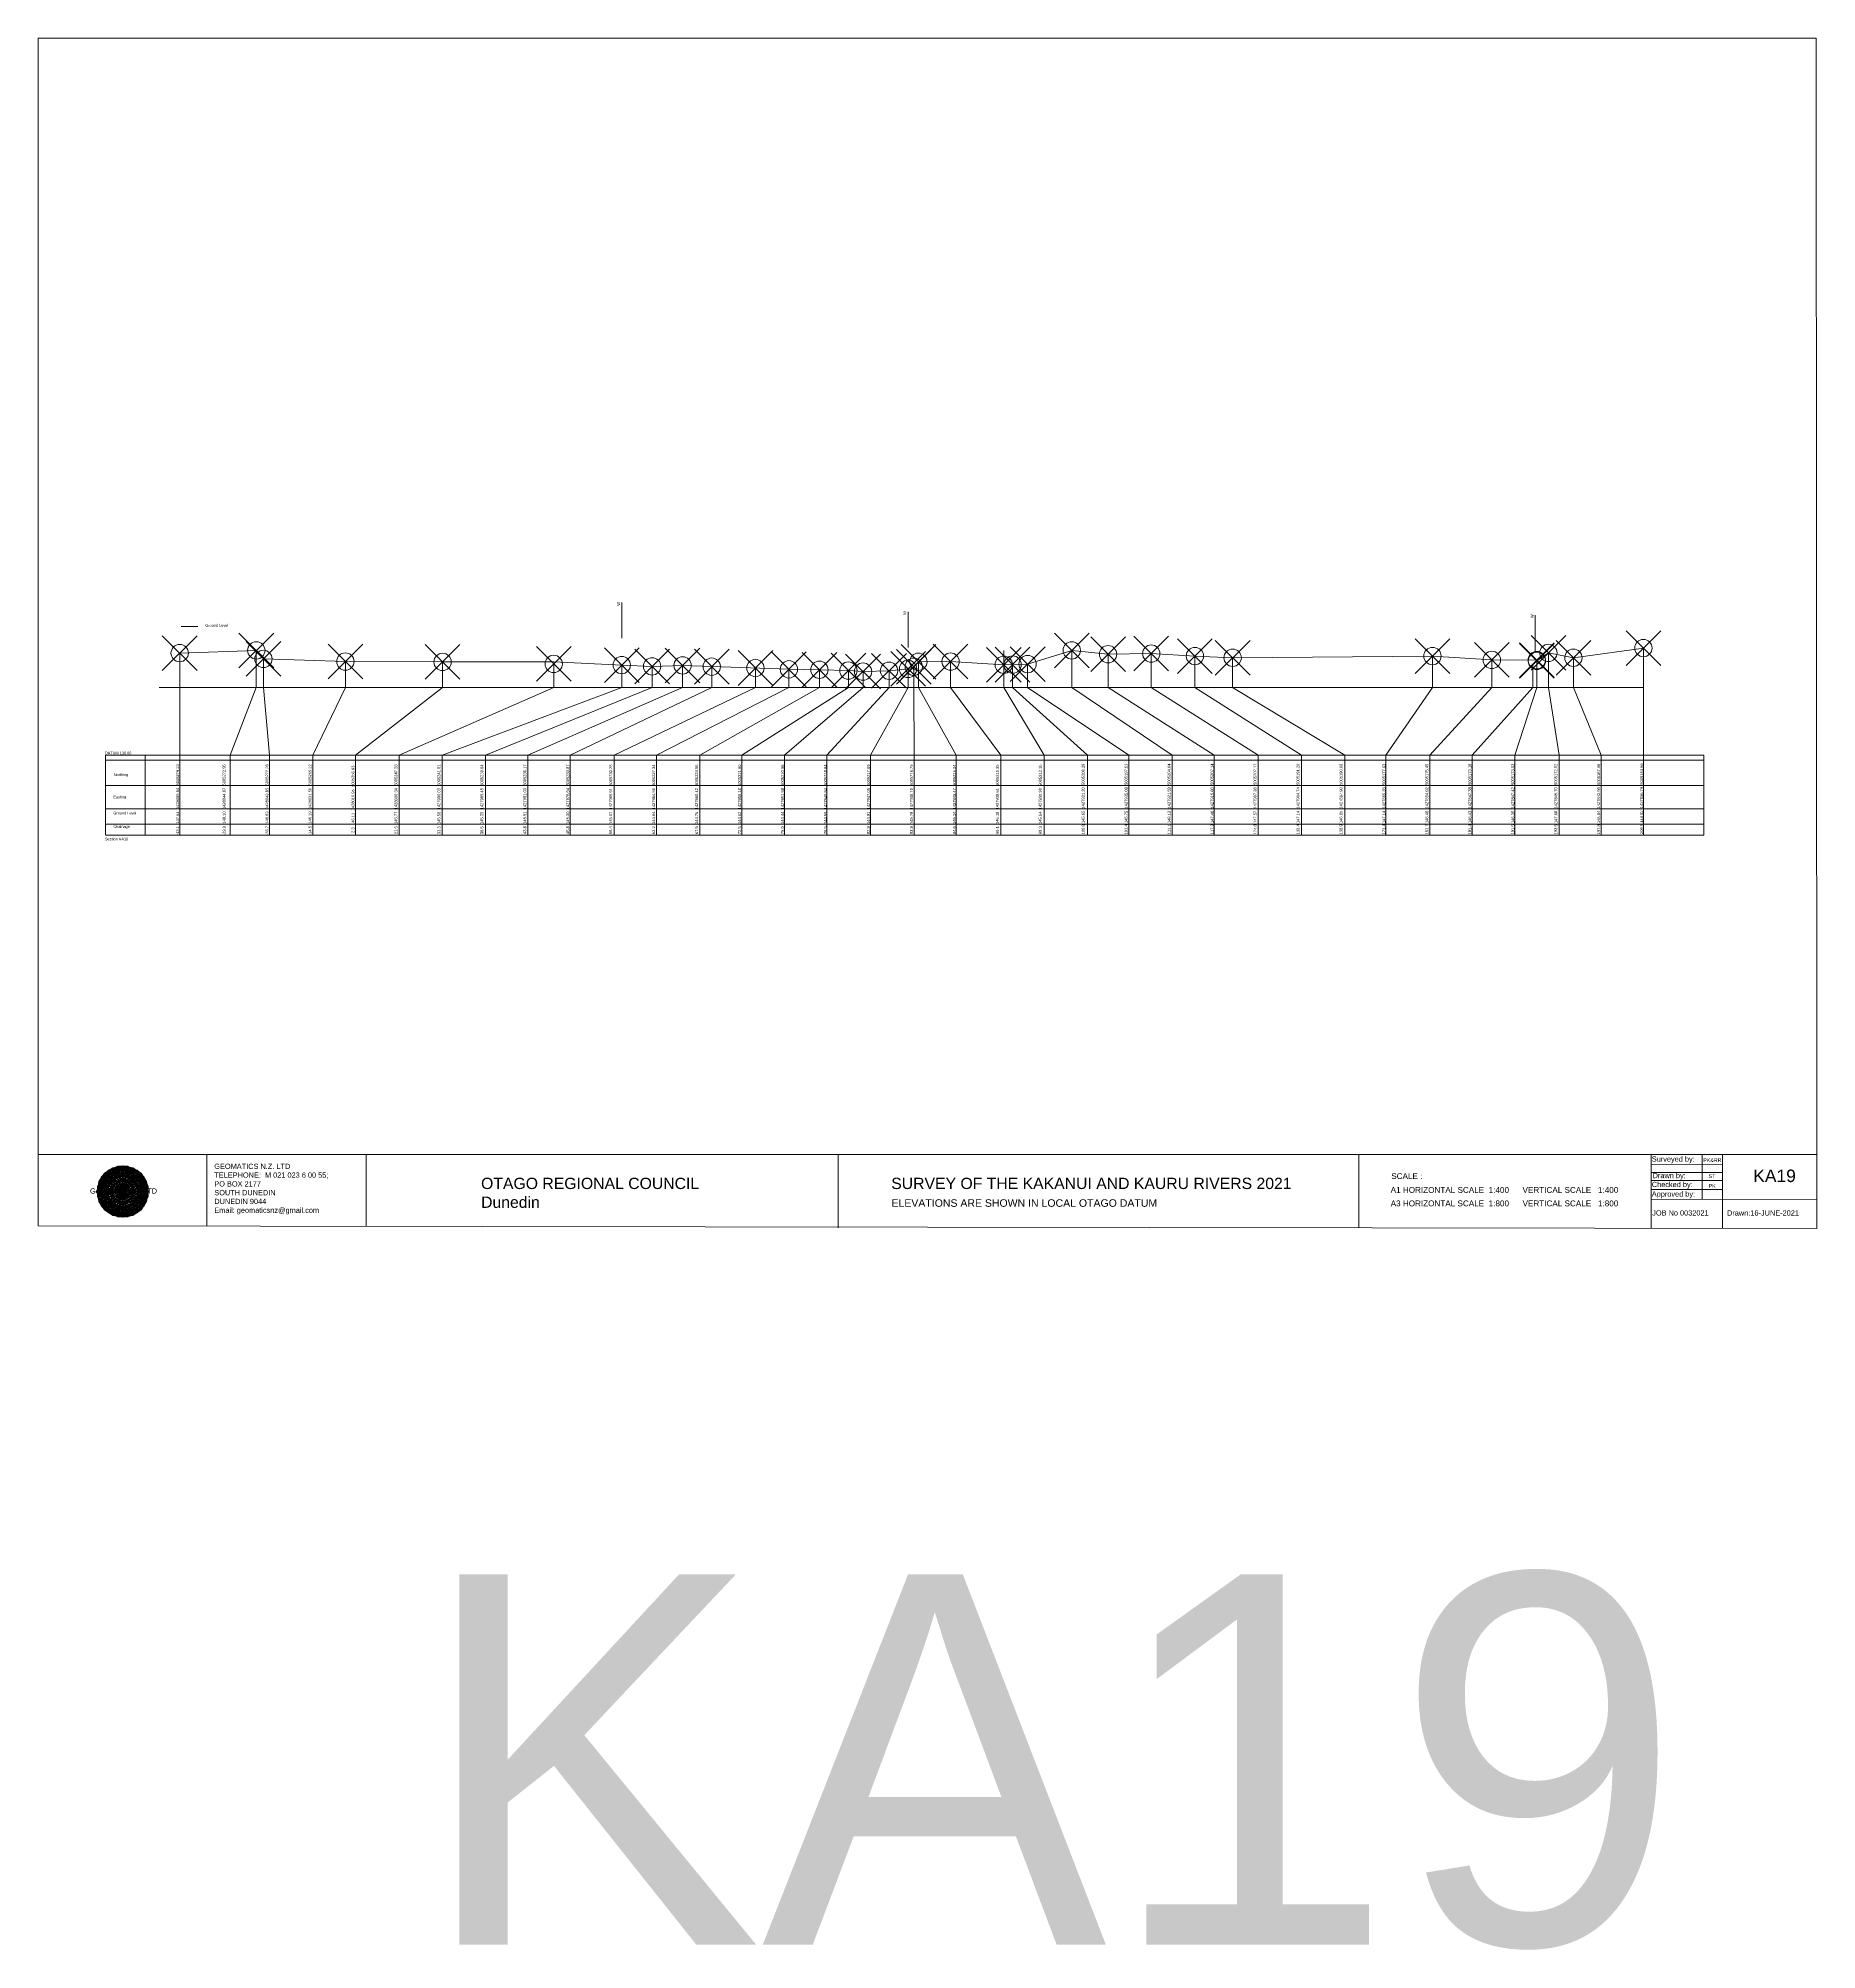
# Model space of a CAD drawing. Header units: millimetres. Extents: x -3661490 to 7275745, y -592557 to 466037.
# Drawn here: x -1772402 to -1464995, y -76565 to 253963 of the extents above; entities that cross this region are included whole.
import ezdxf

# ---------------------------------------------------------------- set-up
doc = ezdxf.new("R2010")
doc.units = ezdxf.units.MM
doc.header["$PDMODE"] = 35
doc.header["$PDSIZE"] = 3000
doc.layers.get('0').update_dxf_attribs({"lineweight": 0})
doc.layers.add('geo', color=7, linetype='Continuous', lineweight=0)
doc.styles.get("Standard").update_dxf_attribs({"font": 'arial.ttf'})

# ---------------------------------------------------------------- blocks, each defined once
blk = doc.blocks.new('Geomatics_Circle_SPT')
at = {"layer": 'geo', "color": 2, "linetype": 'Continuous', "lineweight": 0}
for p, q in [((0, 25.2), (-25.2, 0)), ((-24.7, 4.9), (-4.9, 24.7)), ((-24.7, -4.9), (4.9, 24.7)), ((-9.7, 23.3), (-23.3, 9.6)), ((9.7, 23.3), (-23.3, -9.7)), ((-21, 14), (-14, 21)), ((-21, -14), (14, 21)), ((-14, 21), (21, -14)), ((23.3, -9.7), (-9.7, 23.3)), ((-4.9, 24.7), (24.7, -4.9)), ((25.2, 0), (0, 25.2)), ((4.9, 24.7), (24.7, 4.9)), ((23.3, 9.7), (9.7, 23.3)), ((14, 21), (21, 14)), ((4.9, -24.7), (-24.7, 4.9)), ((-24.7, 0), (0, -24.7)), ((-23.3, 9.7), (9.7, -23.3)), ((14, -21), (-21, 14)), ((0, 0), (-17.8, 17.8)), ((0, 0), (-17.8, -17.8)), ((21, 14), (-14, -21)), ((-9.7, -23.3), (23.3, 9.7)), ((24.7, 4.9), (-4.9, -24.7)), ((0, 0), (17.8, 17.8)), ((0, 0), (17.8, -17.8)), ((0, -24.8), (25.2, 0)), ((17.8, 18.1), (17.8, 18.1)), ((-4.9, -24.7), (-24.7, -4.9)), ((-23.3, -9.7), (-9.7, -23.3)), ((-14, -21), (-21, -14)), ((-17.8, -17.8), (-17.8, -17.8)), ((24.7, -4.9), (4.9, -24.7)), ((9.7, -23.3), (23.3, -9.7)), ((21, -14), (14, -21)), ((18.1, -17.8), (18.1, -17.8)), ((4.9, -24.7), (4.9, -24.7))]:
    blk.add_line(p, q, dxfattribs=at)
at = {"layer": 'geo', "color": 1, "linetype": 'Continuous', "lineweight": 0}
for p, q in [((-25.2, 0), (9.7, 23.3)), ((-25.2, 0), (-9.6, 23.3)), ((-4.9, 24.8), (-24.7, -4.9)), ((4.9, 24.7), (-24.7, 4.9)), ((14, 21), (-24.7, -4.9)), ((-14, 21), (-24.7, 4.9)), ((-23.3, 9.7), (0, 25.2)), ((-23.3, -9.6), (0, 25.2)), ((4.9, 24.8), (-21, -14)), ((-4.9, 24.7), (-21, 14)), ((14, 21), (-21, 14)), ((-14, 21), (-21, -14)), ((-17.8, 17.8), (9.7, 23.3)), ((-17.8, 17.8), (-9.6, 23.3)), ((-17.8, -17.8), (9.7, 23.3)), ((-17.8, -17.8), (-9.7, 23.3)), ((4.9, 24.7), (-14, 21)), ((-4.9, 24.7), (-14, -20.9)), ((0, 0), (-14, 21)), ((-14, 21), (-4.9, -24.7)), ((-14, 21), (-14, 21)), ((24.7, -4.9), (-14, 21)), ((21, 14), (-14, 21)), ((-9.8, 23.1), (-9.8, 23.1)), ((-9.7, 23.3), (0, 25.2)), ((-9.7, 23.3), (0, -25.2)), ((-9.7, -23.3), (0, 25.2)), ((-9.6, 23.3), (17.8, -17.8)), ((-9.6, 23.3), (25.2, 0)), ((-9.6, 23.3), (17.8, 17.8)), ((0, 0), (-4.9, 24.7)), ((-4.9, 24.7), (-4.9, 24.7)), ((21, -14), (-4.9, 24.7)), ((24.8, 4.9), (-4.9, 24.7)), ((14, 21), (-4.9, 24.7)), ((-0.2, 25.1), (-0.2, 25.1)), ((0, 25.2), (9.7, -23.3)), ((0, 25.2), (23.3, -9.7)), ((0, 25.2), (23.3, 9.7)), ((0, 25.2), (9.7, 23.3)), ((0, 0), (4.9, 24.7)), ((0, -25.2), (9.7, 23.3)), ((0, 0), (14, 21)), ((21, 14), (4.9, 24.8)), ((14, -21), (4.9, 24.7)), ((24.7, -4.9), (4.9, 24.7)), ((4.9, 24.7), (4.9, 24.7)), ((4.9, -24.7), (14, 21)), ((9.4, 23.3), (9.4, 23.3)), ((9.7, 23.3), (17.8, -17.8)), ((9.7, 23.3), (25.2, 0)), ((9.7, 23.3), (17.8, 17.9)), ((21, -14), (14, 21)), ((24.7, 4.9), (14, 21)), ((14, 21), (14, 21)), ((-25.2, 0), (23.3, 9.7)), ((-25.2, 0), (-23.3, 9.7)), ((-23.3, -9.7), (-25.2, 0)), ((-9.6, -23.3), (-25.2, 0)), ((9.7, -23.3), (-25.2, 0)), ((21, 14), (-24.7, 4.9)), ((-21, 14), (-24.7, -4.9)), ((0, 0), (-24.7, 4.9)), ((-24.7, 4.9), (-21, -14)), ((-24.7, 4.9), (-4.9, -24.7)), ((-24.7, 4.9), (14, -21)), ((-24.7, 4.9), (-24.7, 4.9)), ((0, 0), (-24.7, -4.9)), ((-23.3, -9.6), (17.8, 17.8)), ((-23.3, 9.7), (-17.8, 17.9)), ((-23.3, -9.6), (-17.8, 17.9)), ((-23.3, 9.7), (17.8, 17.8)), ((-17.8, -17.8), (-23.3, 9.7)), ((0, -25.2), (-23.3, 9.7)), ((-23.3, 9.7), (17.8, -17.8)), ((-23.3, 9.7), (25.2, 0)), ((-23.3, 9.4), (-23.3, 9.4)), ((-23.3, -9.7), (25.2, 0)), ((0, 0), (-21, 14)), ((-21, 14), (-14, -21)), ((-21, 14), (4.9, -24.7)), ((-21, 14), (-21, 14)), ((24.7, 4.9), (-21, 14)), ((0, 0), (-21, -14)), ((-17.9, 17.6), (-17.9, 17.6)), ((-9.7, -23.3), (-17.8, 17.8)), ((-17.8, 17.8), (9.7, -23.3)), ((-17.8, 17.8), (23.3, -9.6)), ((-17.8, 17.8), (23.3, 9.7)), ((-17.8, -17.8), (23.3, 9.7)), ((-14, -21), (24.7, 4.9)), ((0, 0), (-14, -21)), ((-9.6, -23.3), (17.8, 17.9)), ((25.2, 0), (-9.6, -23.3)), ((-4.9, -24.7), (21, 14)), ((0, 0), (-4.9, -24.7)), ((0, 0), (21, 14)), ((23.3, 9.7), (0, -25.2)), ((0, 0), (24.8, 4.9)), ((0, 0), (4.9, -24.7)), ((0, 0), (14, -21)), ((0, 0), (21, -14)), ((0, 0), (24.8, -4.9)), ((4.9, -24.7), (24.7, 4.9)), ((17.8, 17.8), (9.7, -23.3)), ((25.2, 0), (9.7, -23.3)), ((14, -21), (21, 14)), ((17.6, 17.9), (17.6, 17.9)), ((17.8, 17.8), (23.3, -9.7)), ((17.8, 17.8), (23.3, 9.7)), ((23.3, 9.7), (17.8, -17.8)), ((24.7, -4.9), (21, 14)), ((21, 14), (21, 14)), ((21, -14), (24.7, 4.9)), ((23.1, 9.8), (23.1, 9.8)), ((23.3, 9.7), (25.2, 0)), ((25.2, 0), (23.3, -9.6)), ((24.7, 4.9), (24.7, 4.9)), ((25.1, 0.2), (25.1, 0.2)), ((-25.2, 0), (23.3, -9.7)), ((-25.1, -0.2), (-25.1, -0.2)), ((-24.7, -4.9), (-24.7, -4.9)), ((-24.7, -4.9), (-14, -21)), ((-24.7, -4.9), (4.9, -24.7)), ((-24.7, -4.9), (21, -14)), ((-17.8, -17.8), (-23.3, -9.7)), ((0, -25.2), (-23.3, -9.6)), ((17.8, -17.8), (-23.3, -9.6)), ((-23.1, -9.8), (-23.1, -9.8)), ((-21, -14), (24.7, -4.9)), ((-21, -14), (-21, -14)), ((-21, -14), (-4.9, -24.7)), ((-21, -14), (14, -21)), ((23.3, -9.7), (-17.8, -17.8)), ((-9.6, -23.3), (-17.8, -17.8)), ((9.7, -23.3), (-17.8, -17.8)), ((-17.6, -17.9), (-17.6, -17.9)), ((-14, -21), (21, -14)), ((17.8, -17.8), (-9.7, -23.3)), ((-4.9, -24.7), (24.7, -4.9)), ((23.3, -9.6), (0, -25.2)), ((4.9, -24.7), (21, -14)), ((17.8, -17.8), (9.7, -23.3)), ((14, -21), (24.7, -4.9)), ((23.3, -9.6), (17.8, -17.8)), ((17.9, -17.6), (17.9, -17.6)), ((21, -14), (21, -14)), ((23.3, -9.4), (23.3, -9.4)), ((24.7, -4.9), (24.7, -4.9)), ((-14, -21), (-14, -21)), ((-14, -21), (4.9, -24.7)), ((0, -25.2), (-9.7, -23.3)), ((-9.4, -23.3), (-9.4, -23.3)), ((-4.9, -24.7), (14, -21)), ((-4.9, -24.7), (-4.9, -24.7)), ((9.7, -23.3), (0, -25.2)), ((0.2, -25.1), (0.2, -25.1)), ((4.9, -24.7), (4.9, -24.7)), ((9.8, -23.1), (9.8, -23.1)), ((14, -21), (14, -21))]:
    blk.add_line(p, q, dxfattribs=at)
at = {"layer": 'geo', "color": 114, "linetype": 'Continuous', "lineweight": 0}
for p, q in [((-24.7, 4.9), (14, 21)), ((9.7, 23.3), (-23.3, 9.7)), ((-20.9, 14), (4.9, 24.7)), ((0, 25.2), (-17.8, 17.8)), ((-14, 21), (-4.9, 24.7)), ((4.9, -24.7), (-14, 21)), ((0, 0), (-9.7, 23.3)), ((-4.9, 24.7), (14, -21)), ((17.8, -17.8), (0, 25.2)), ((0, 0), (9.7, 23.3)), ((4.9, 24.7), (21, -14)), ((23.3, -9.7), (9.7, 23.3)), ((14, 21), (24.7, -4.9)), ((17.9, 17.8), (-25.2, 0)), ((-24.7, -4.9), (21, 14)), ((-14, -21), (-24.7, 4.9)), ((0, 0), (-23.3, 9.7)), ((-23.3, 9.7), (-9.7, -23.3)), ((0, 0), (-23.3, -9.7)), ((-4.9, -24.7), (-21, 14)), ((24.8, 4.9), (-20.9, -14)), ((-17.8, 17.8), (0, -25.2)), ((0, 0), (-9.7, -23.3)), ((0, 0), (23.3, 9.7)), ((0, 0), (9.7, -23.3)), ((0, 0), (23.3, -9.7)), ((25.2, 0), (17.8, 17.8)), ((21, 14), (24.7, 4.9)), ((-25.2, 0), (-17.8, -17.8)), ((-21, -14), (-24.7, -4.9)), ((-17.8, -17.8), (25.2, 0)), ((24.8, -4.9), (-14, -21)), ((-9.6, -23.3), (23.3, -9.7)), ((21, -14), (-4.9, -24.8)), ((0, -25.2), (17.9, -17.8)), ((14, -21), (4.9, -24.8))]:
    blk.add_line(p, q, dxfattribs=at)
at = {"layer": 'geo', "color": 250, "linetype": 'Continuous', "lineweight": 0}
for p, q in [((-14, 21), (-14, 21)), ((14, 21), (-14, 21)), ((-14, 20.9), (-14, -21)), ((-9.7, 23.3), (9.7, 23.3)), ((-9.7, -23.3), (-9.7, 23.3)), ((-4.9, 24.7), (4.9, 24.7)), ((-4.9, 24.7), (-4.9, -24.7)), ((0, 0), (0, 25.2)), ((4.9, 24.7), (4.9, -24.7)), ((9.7, -23.3), (9.7, 23.3)), ((14, 21), (14, -21)), ((0, 0), (-25.2, 0)), ((24.7, 4.9), (-24.7, 4.9)), ((-24.7, 4.9), (-24.7, -4.9)), ((-23.3, 9.7), (23.3, 9.7)), ((-23.3, 9.7), (-23.3, 9.7)), ((-23.3, -9.7), (-23.3, 9.7)), ((21, 14), (-21, 14)), ((-21, 14), (-21, -14)), ((-17.8, 17.8), (17.8, 17.8)), ((-17.8, -17.8), (-17.8, 17.8)), ((0, 0), (0, -25.2)), ((0, 0), (25.2, 0)), ((17.8, -17.8), (17.8, 17.8)), ((21, 14), (21, 14)), ((21, -14), (21, 14)), ((23.3, 9.7), (23.3, -9.7)), ((24.7, 4.9), (24.7, 4.9)), ((24.7, -4.9), (24.7, 4.9)), ((-24.7, -4.9), (24.7, -4.9)), ((23.3, -9.7), (-23.3, -9.7)), ((-21, -14), (21, -14)), ((17.8, -17.8), (-17.8, -17.8)), ((-14, -21), (14, -21)), ((9.7, -23.3), (-9.7, -23.3)), ((-4.9, -24.7), (4.9, -24.7))]:
    blk.add_line(p, q, dxfattribs=at)
blk = doc.blocks.new('GeomaticsNZ TITLE BLOCK')
at = {"color": 7, "linetype": 'Continuous', "lineweight": 0}
for p, q in [((0, 94.9), (0, 1579.2)), ((0, 1579.2), (2363.4, 1579.2)), ((2363.4, 1579.2), (2364, 94.9)), ((2364, 94.9), (0, 94.9)), ((0, 94.9), (0, 0)), ((15.9, 94.9), (2364, 94.9)), ((224.3, 95.2), (224.3, -0.3)), ((2364, 94.9), (382.6, 94.9)), ((435.8, 95.2), (435.8, -0.7)), ((1063.4, 94.9), (1063.4, -2.4)), ((1755.4, 94.9), (1755.4, -2.6)), ((2143.9, 94.9), (2143.7, -3)), ((2143.9, 81.9), (2238.6, 81.7)), ((2211.5, 94.9), (2211.5, 36.1)), ((2238.6, 94.8), (2238.6, -3.2)), ((2364, -3.5), (2364, 94.9)), ((2143.6, 60.4), (2238.6, 60.4)), ((2143.9, 71), (2238.6, 71)), ((2143.8, 48.6), (2238.6, 48.6)), ((2143.8, 35.4), (2364, 35.3)), ((0, 0), (2364, -3.5))]:
    blk.add_line(p, q, dxfattribs=at)
at = {"color": 7, "linetype": 'Continuous', "lineweight": 0, "xscale": 1.36, "yscale": 1.36, "zscale": 1.36}
blk.add_blockref('Geomatics_Circle_SPT', (112.4, 45.7), dxfattribs=at)
at = {"color": 7, "linetype": 'Continuous', "lineweight": 0}
for s, p in [('PK&RR', (2213.2, 84.8)), ('ST', (2220.3, 63.6)), ('PK', (2220.4, 50.6))]:
    blk.add_text(s, height=5, dxfattribs=at).set_placement(p)
at = {"color": 7, "linetype": 'Continuous', "lineweight": 0, "attachment_point": 1}
for s, width, heights, insert, char_height in [('{\\C256;GEOMATICS N.Z. LTD                   \\PTELEPHONE:  M 021 023 6 00 55;\\PPO BOX 2177\\PSOUTH DUNEDIN\\PDUNEDIN 9044\\PEmail: geomaticsnz@gmail.com}', 3535.727, [94.7], (234, 82.7), 7), ('{\\C256;Surveyed by:}', 3535.727, [0], (2144.7, 92.4), 7), ('{\\C256;OTAGO REGIONAL COUNCIL\\PDunedin}', 3535.727, [0], (588.6, 64), 15), ('{\\C256;SURVEY OF THE KAKANUI AND KAURU RIVERS 2021}', 3535.727, [0], (1133.8, 64), 15), ('{\\C256;Checked by:}', 3535.727, [0], (2144.7, 58.6), 7), ('{\\C256;Drawn by:}', 3535.727, [0], (2145.8, 70.4), 7), ('{\\C256;Geomatics N.Z. LTD                   }', 125.079, [15.8], (68.8, 49.9), 7), ('{\\C256;ELEVATIONS ARE SHOWN IN LOCAL OTAGO DATUM}', 3535.727, [0], (1134.1, 35.4), 10), ('{\\C256;Approved by:}', 3535.727, [0], (2144.7, 45.9), 7), ('{\\C256;JOB No 0032021}', 3535.727, [0], (2145.3, 20.8), 7), ('{\\C256;Drawn:16-JUNE-2021}', 3535.727, [0], (2244.7, 20.7), 7)]:
    blk.add_mtext_dynamic_manual_height_columns(s, width=width, gutter_width=159, heights=heights, dxfattribs=dict(at, insert=insert, char_height=char_height))

msp = doc.modelspace()

# ---------------------------------------------------------------- linework, layer by layer
at = {"color": 7, "lineweight": 0}
for p, q in [((-1671560, 150199), (-1671560, 156378)), ((-1622068, 148616), (-1622068, 154795)), ((-1513659, 148052), (-1513659, 154231))]:
    msp.add_line(p, q, dxfattribs=at)
at = {"color": 1, "lineweight": 0}
msp.add_line((-1747724, 152223), (-1744818, 152223), dxfattribs=at)
at = {"lineweight": 0}
for p, q in [((-1747957, 147641), (-1747957, 116176)), ((-1734708, 148101), (-1734708, 141703)), ((-1733480, 146631), (-1733480, 141703)), ((-1719317, 146190), (-1719317, 141703)), ((-1702518, 146110), (-1702518, 141703)), ((-1683309, 145769), (-1683309, 141703)), ((-1671545, 145579), (-1671545, 141703)), ((-1671545, 145579), (-1671545, 141703)), ((-1661031, 145509), (-1661031, 141703)), ((-1620269, 146138), (-1620269, 141703)), ((-1614709, 146178), (-1614709, 141703)), ((-1605519, 148101), (-1605519, 141703)), ((-1603983, 145647), (-1603983, 141703)), ((-1601389, 145748), (-1601389, 141703)), ((-1593763, 148117), (-1593763, 141703)), ((-1587482, 147457), (-1587482, 141703)), ((-1580028, 147567), (-1580028, 141703)), ((-1572475, 147137), (-1572475, 141703)), ((-1565954, 146846), (-1565954, 141703)), ((-1531413, 147135), (-1531413, 141703)), ((-1521156, 146455), (-1521156, 141703)), ((-1513365, 146295), (-1513365, 141703)), ((-1511375, 147675), (-1511375, 141703)), ((-1507064, 146835), (-1507064, 141703)), ((-1494959, 148515), (-1494959, 116176)), ((-1666293, 145349), (-1666293, 141703)), ((-1655992, 145299), (-1655992, 141703)), ((-1648439, 145068), (-1648439, 141703)), ((-1642646, 144838), (-1642646, 141703)), ((-1637377, 144758), (-1637377, 141703)), ((-1632375, 144618), (-1632375, 141703)), ((-1629845, 144438), (-1629845, 141703)), ((-1625352, 144588), (-1625352, 141703)), ((-1622062, 144908), (-1622062, 141703)), ((-1621068, 145278), (-1621068, 141703)), ((-1751474, 141703), (-1494959, 141703)), ((-1734708, 141703), (-1739217, 130000)), ((-1733480, 141703), (-1732453, 130000)), ((-1719317, 141703), (-1724959, 130000)), ((-1702518, 141703), (-1717539, 130000)), ((-1683309, 141703), (-1710008, 130000)), ((-1671545, 141703), (-1702573, 130000)), ((-1666293, 141703), (-1695096, 130000)), ((-1661031, 141703), (-1687803, 130000)), ((-1655992, 141703), (-1680456, 130000)), ((-1648439, 141703), (-1672855, 130000)), ((-1642646, 141703), (-1665560, 130000)), ((-1637377, 141703), (-1658032, 130000)), ((-1632375, 141703), (-1650802, 130000)), ((-1629845, 141703), (-1643397, 130000)), ((-1625352, 141703), (-1636079, 130000)), ((-1622062, 141703), (-1628527, 130000)), ((-1621068, 141703), (-1620999, 130000)), ((-1620269, 141703), (-1613717, 130000)), ((-1614709, 141703), (-1606045, 130000)), ((-1605519, 141703), (-1598558, 130000)), ((-1603983, 141703), (-1591022, 130000)), ((-1601389, 141703), (-1583921, 130000)), ((-1593763, 141703), (-1576414, 130000)), ((-1587482, 141703), (-1569167, 130000)), ((-1580028, 141703), (-1561522, 130000)), ((-1572475, 141703), (-1554028, 130000)), ((-1565954, 141703), (-1546564, 130000)), ((-1531413, 141703), (-1539450, 130000)), ((-1521156, 141703), (-1531885, 130000)), ((-1514096, 141703), (-1524573, 130000)), ((-1513365, 141703), (-1517175, 130000)), ((-1511375, 141703), (-1509543, 130000)), ((-1507064, 141703), (-1502238, 130000)), ((-1760797, 130000), (-1484499, 130000)), ((-1760797, 130000), (-1760797, 129453)), ((-1760797, 129453), (-1760797, 116303)), ((-1760797, 129154), (-1484499, 129154)), ((-1753895, 130000), (-1753895, 116176)), ((-1739217, 116176), (-1739217, 130000)), ((-1732453, 116176), (-1732453, 130000)), ((-1724959, 116176), (-1724959, 130000)), ((-1717539, 116176), (-1717539, 130000)), ((-1710008, 116176), (-1710008, 130000)), ((-1702573, 130000), (-1702573, 116176)), ((-1695096, 116176), (-1695096, 130000)), ((-1687803, 116176), (-1687803, 130000)), ((-1680456, 116176), (-1680456, 130000)), ((-1672855, 116176), (-1672855, 130000)), ((-1665560, 116176), (-1665560, 130000)), ((-1658032, 116176), (-1658032, 130000)), ((-1650802, 116176), (-1650802, 130000)), ((-1643397, 116176), (-1643397, 130000)), ((-1636079, 116176), (-1636079, 130000)), ((-1628527, 116176), (-1628527, 130000)), ((-1620999, 116176), (-1620999, 130000)), ((-1613717, 116176), (-1613717, 130000)), ((-1606045, 116176), (-1606045, 130000)), ((-1598558, 116176), (-1598558, 130000)), ((-1591022, 116176), (-1591022, 130000)), ((-1583921, 116176), (-1583921, 130000)), ((-1576414, 116176), (-1576414, 130000)), ((-1569167, 116176), (-1569167, 130000)), ((-1561522, 116176), (-1561522, 130000)), ((-1554028, 116176), (-1554028, 130000)), ((-1546564, 116176), (-1546564, 130000)), ((-1539450, 116176), (-1539450, 130000)), ((-1531885, 116176), (-1531885, 130000)), ((-1524573, 116176), (-1524573, 130000)), ((-1517175, 116176), (-1517175, 130000)), ((-1509543, 116176), (-1509543, 130000)), ((-1502238, 116176), (-1502238, 130000)), ((-1484499, 130000), (-1484499, 116176)), ((-1760797, 124744), (-1484499, 124744)), ((-1760797, 120725), (-1484499, 120725)), ((-1760797, 118054), (-1484499, 118054)), ((-1760797, 116176), (-1484499, 116176))]:
    msp.add_line(p, q, dxfattribs=at)
at = {"color": 1}
msp.add_lwpolyline([(-1747957, 147641), (-1734708, 148101), (-1733480, 146631), (-1719317, 146190), (-1702518, 146110), (-1683309, 146110), (-1671545, 145579), (-1666293, 145349), (-1661031, 145509), (-1655992, 145299), (-1642646, 144838), (-1637377, 144758), (-1632375, 144618), (-1629845, 144438), (-1625352, 144588), (-1622062, 144908), (-1621068, 145278), (-1620269, 146138), (-1614709, 146178), (-1605519, 145637), (-1603983, 145647), (-1601389, 145748), (-1593763, 148117), (-1587482, 147457), (-1580028, 147567), (-1572475, 147137), (-1565954, 146846), (-1531413, 147135), (-1521156, 146455), (-1513395, 146425), (-1513365, 146295), (-1511375, 147675), (-1507064, 146835), (-1494959, 148515)], dxfattribs=at)
at = {"lineweight": 0}
msp.add_lwpolyline([(-1513395, 146425), (-1514096, 145724), (-1514096, 141703)], dxfattribs=at)
for p in [(-1747957, 147641), (-1734708, 148101), (-1733480, 146631), (-1719317, 146190), (-1702518, 146110), (-1683309, 145769), (-1620269, 146138), (-1614709, 146178), (-1601389, 145748), (-1593763, 148117), (-1587482, 147457), (-1580028, 147567), (-1572475, 147137), (-1565954, 146846), (-1531413, 147135), (-1521156, 146455), (-1513395, 146425), (-1513365, 146295), (-1511375, 147675), (-1507064, 146835), (-1494959, 148515), (-1671545, 145579), (-1666293, 145349), (-1661031, 145509), (-1655992, 145299), (-1648439, 145068), (-1642646, 144838), (-1637377, 144758), (-1632375, 144618), (-1629845, 144438), (-1625352, 144588), (-1622062, 144908), (-1621068, 145278), (-1605519, 145637), (-1603983, 145647)]:
    msp.add_point(p, dxfattribs=at)

# ---------------------------------------------------------------- block references
at = {"lineweight": 0, "xscale": 130.037656131007, "yscale": 130.037656131007, "zscale": 130.037656131007}
msp.add_blockref('GeomaticsNZ TITLE BLOCK', (-1772402, 48603), dxfattribs=at)

# ---------------------------------------------------------------- texts
at = {"color": 7, "lineweight": 0, "transparency": 33554687}
msp.add_text('Ground Level', height=473.07, dxfattribs=at).set_placement((-1743532, 152223))
at = {"lineweight": 0}
for s, height, p in [('DATUM 130.00', 473.07, (-1760864, 130136)), ('Northing', 473.1, (-1759353, 126387)), ('Easting', 473.1, (-1759422, 122528)), ('Ground Level', 473.07, (-1759405, 119739)), ('Section KA19', 473.07, (-1760864, 115258)), ('Chainage', 473.1, (-1759403, 117414))]:
    msp.add_text(s, height=height, dxfattribs=at).set_placement(p)
for s, p in [('-43.1  147.64  1428056.54  5005279.23', (-1748059, 116154)), ('-29.9  148.10  1428044.87  5005272.95', (-1740030, 116154)), ('-28.7  146.63  1428043.85  5005272.26', (-1732605, 116154)), ('-14.5  146.19  1428031.56  5005265.22', (-1725181, 116154)), ('  2.3  146.11  1428016.95  5005256.93', (-1717756, 116155)), (' 21.5  145.77  1428000.34  5005247.28', (-1710331, 116155)), (' 33.3  145.58  1427990.03  5005241.61', (-1702906, 116146)), (' 38.5  145.35  1427985.45  5005239.04', (-1695481, 116146)), (' 43.8  145.51  1427981.03  5005236.17', (-1688056, 116167)), (' 48.8  145.30  1427976.54  5005233.87', (-1680631, 116167)), (' 56.4  145.07  1427969.91  5005230.25', (-1673206, 116147)), (' 62.2  144.84  1427964.90  5005227.34', (-1665782, 116149)), (' 67.5  144.76  1427960.42  5005224.56', (-1658357, 116149)), (' 72.5  144.62  1427956.18  5005221.90', (-1650932, 116143)), (' 75.0  144.44  1427953.98  5005220.65', (-1643508, 116143)), (' 79.5  144.59  1427949.84  5005218.84', (-1636083, 116143)), (' 82.8  144.91  1427947.05  5005217.09', (-1628658, 116147)), (' 83.8  145.28  1427946.10  5005216.75', (-1621234, 116147)), (' 84.6  146.14  1427945.47  5005216.24', (-1613809, 116147)), (' 90.1  146.18  1427939.61  5005215.35', (-1606384, 116147)), (' 99.3  145.64  1427930.90  5005212.16', (-1598959, 116147)), (' 100.8 145.65  1427931.20  5005208.39', (-1591534, 116100)), (' 103.4 145.75  1427935.08  5005197.53', (-1584110, 116100)), (' 111.1 148.12  1427921.59  5005204.64', (-1576685, 116100)), (' 117.3 147.46  1427915.80  5005202.14', (-1569260, 116100)), (' 124.8 147.57  1427907.38  5005202.17', (-1561835, 116100)), (' 132.4 147.14  1427904.74  5005191.20', (-1554410, 116100)), (' 138.9 146.85  1427897.90  5005190.02', (-1546985, 116100)), (' 173.4 147.14  1427865.33  5005177.63', (-1539561, 116100)), (' 183.7 146.46  1427854.92  5005175.45', (-1532136, 116100)), (' 191.4 146.43  1427847.38  5005173.18', (-1524711, 116100)), (' 191.5 146.30  1427847.42  5005173.03', (-1517286, 116100)), (' 193.5 147.68  1427845.70  5005172.02', (-1509861, 116100)), (' 197.8 146.84  1427842.96  5005167.88', (-1502436, 116100)), (' 209.9 148.52  1427836.79  5005153.86', (-1495012, 116155))]:
    msp.add_text(s, height=500, rotation=90, dxfattribs=at).set_placement(p)
at = {"color": 7, "lineweight": 0}
for s, height, p in [('SCALE :  ', 1005.5, (-1538540, 56707)), ('KA19', 2154.7, (-1475971, 56181)), ('A1 HORIZONTAL SCALE  1:400      VERTICAL SCALE   1:400 ', 1005.54, (-1538640, 54313)), ('A3 HORIZONTAL SCALE  1:800      VERTICAL SCALE   1:800', 1005.54, (-1538640, 51989)), ('KA19', 63997, (-1706959, -75657))]:
    msp.add_text(s, height=height, dxfattribs=at).set_placement(p)
at = {"color": 7, "lineweight": 0, "char_height": 500, "attachment_point": 1, "rotation": 90}
for insert in [(-1672348, 155836), (-1622856, 154253), (-1514447, 153689)]:
    msp.add_mtext_dynamic_manual_height_columns('W', width=4277.93, gutter_width=12.5, heights=[0], dxfattribs=dict(at, insert=insert))

doc.saveas('drawing.dxf')
